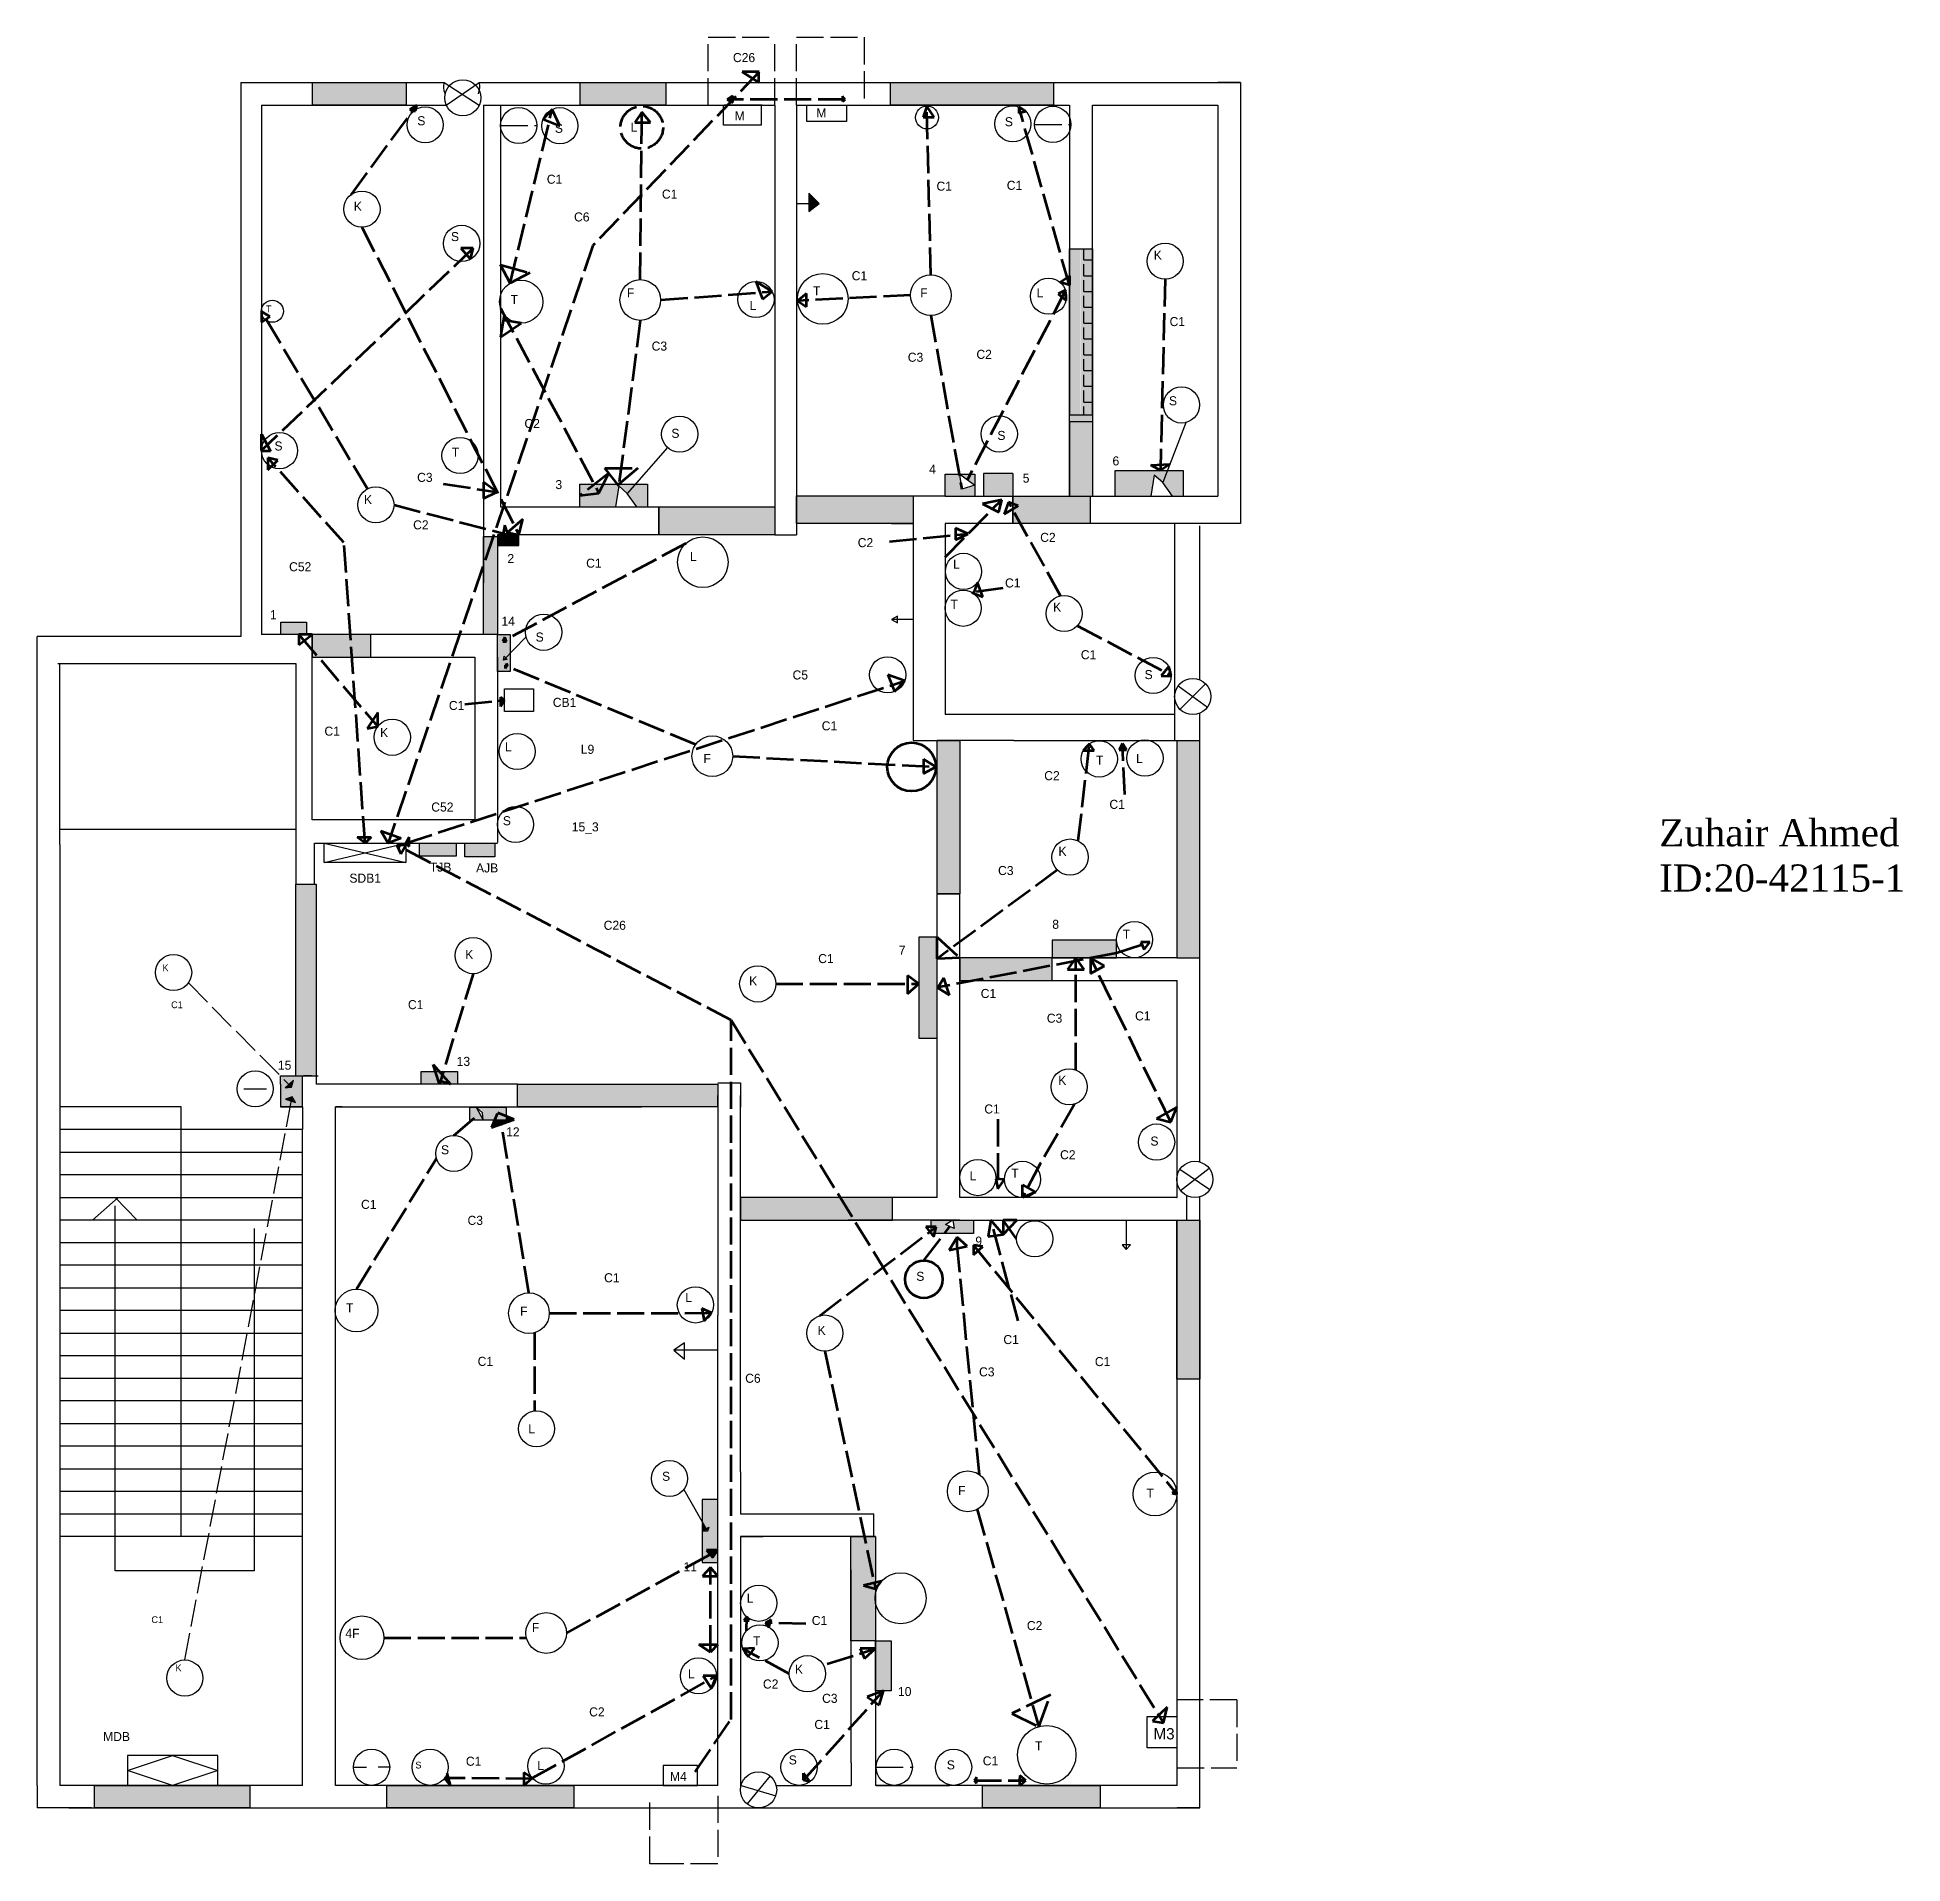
# Model space of a CAD drawing. Header units: inches. Extents: x 774 to 1598, y 3 to 811.
import ezdxf

# ---------------------------------------------------------------- set-up
doc = ezdxf.new("R2010")
doc.units = ezdxf.units.IN
doc.linetypes.add('ACAD_ISO02W100', pattern=[15, 12, -3])

msp = doc.modelspace()

# ---------------------------------------------------------------- texts
at = {"linetype": 'ACAD_ISO02W100', "lineweight": 100, "attachment_point": 1}
for s, insert, char_height, width in [(' {\\C3; C26}', (1078.26, 803.95), 4, 19.0886), (' S', (940.18, 776.02), 4, 11.3106), ('{\\C3; M}', (1080.52, 778.18), 4, 10.4309), ('{\\C3; M}', (1116.62, 779.49), 4, 12.5371), (' S', (1199.97, 775.58), 4, 9.2571), ('S', (1002.49, 772.69), 4, 6.5396), ('L', (1036.03, 773.24), 4, 10.9514), ('C1', (998.93, 750.16), 4, 12.6723), ('C1', (1049.84, 743.57), 4, 16.0409), ('C1', (1171.24, 747.09), 4, 14.9335), ('  C1', (1199.34, 747.47), 4, 15.0612), (' K', (912.1, 738.19), 4, 11.0137), ('{\\C3;    C6}', (1005.03, 733.48), 4, 13.6347), (' S', (955.05, 724.81), 4, 13.9598), (' K', (1265.83, 716.6), 4, 12.9862), (' C1', (1132.27, 707.48), 4, 16.7205), (' T', (981.45, 697.01), 4, 12.7494), (' F', (1032.87, 699.9), 4, 14.772), (' L', (1087.16, 694.33), 4, 8.6397), (' T', (1115.16, 700.87), 4, 12.1929), (' F', (1162.56, 699.97), 4, 13.2231), ('   {\\H2.381x;L}', (1213.59, 699.9), 1.6798, 11.1062), ('C1', (1274.31, 687.21), 4, 14.6866), (' C3', (1043.8, 676.37), 4, 21.0369), (' C3', (1157.06, 671.44), 4, 12.3808), ('  C2', (1185.93, 672.73), 4, 21.1878), (' S', (1272.56, 652.19), 4, 14.0271), (' C2', (987.55, 642.14), 4, 16.3617), (' S', (1052.55, 637.81), 4, 11.8457), ('S', (1198.17, 636.86), 4, 7.2023), (' T', (955.4, 629.47), 4, 10.9828), ('C3', (941.58, 618.31), 4, 9.8611), (' K', (916.61, 608.48), 4, 13.4897), (' C2', (938.33, 597.32), 4, 16.5899), ('  C2', (1133.44, 589.46), 4, 15.2378), ('C2', (1217.1, 591.78), 4, 17.8543), ('{\\C3; C52}', (883.49, 578.8), 4, 23.4159), (' C1', (1014.85, 580.38), 4, 11.5716), (' L', (1060.71, 583.37), 4, 14.5116), (' L', (1177.08, 579.92), 4, 12.2089), ('C1', (1201.55, 571.63), 4, 13.2467), (' T', (1175.93, 562.17), 4, 13.1107), (' K', (1221.33, 560.97), 4, 12.2671), ('14', (978.86, 554.7), 4, 5.6139), (' S', (992.5, 547.71), 4, 10.6997), ('  C1', (1232.09, 539.9), 4, 16.2705), ('{\\C3; C5}', (1106.12, 530.95), 4, 20.9078), (' S', (1261.76, 531.12), 4, 9.3449), ('C1', (955.63, 517.45), 4, 6.0421), (' C1', (899.12, 506.1), 4, 13.7052), (' K', (923.72, 505.45), 4, 13.7665), ('C1', (1120.5, 508.45), 4, 23.0857), (' L', (978.9, 499.15), 4, 13.8388), (' F', (1066.72, 494.05), 4, 12.0004), (' T', (1240.3, 493.31), 4, 9.3535), (' L', (1258.03, 494.04), 4, 11.5948), (' C2', (1217.4, 486.42), 4, 16.1265), ('{\\C3;C52}', (947.85, 472.55), 4, 14.8717), (' C1', (1246.22, 473.74), 4, 16.7024), ('{\\C3; S}', (978.01, 466.49), 4, 14.2112), (' K', (1223.7, 452.96), 4, 13.1667), ('  C3', (1195.5, 444.46), 4, 16.2705), ('{\\C3;C26}', (1024.08, 420.25), 4, 32.4125), (' T', (1252.1, 416.31), 4, 13.4666), (' C1', (1117.44, 405.53), 4, 22.3195), (' K', (1086.92, 395.64), 4, 11.0003), (' C1', (1189.31, 390.1), 4, 14.9746), (' C1', (936.04, 385.16), 4, 17.0311), ('C1', (1259.04, 380.16), 4, 11.2309), (' C3', (1218.54, 379.16), 4, 12.6708), (' K', (1223.58, 351.69), 4, 12.7306), (' \\P C1', (1190.9, 345.69), 4, 16.8464), (' S', (1264.36, 324.83), 4, 11.1273), (' S', (950.67, 320.97), 4, 14.2443), ('C2', (1225.89, 318.77), 4, 13.3907), (' L', (1184.42, 309.42), 4, 10.8827), (' T', (1202.84, 310.65), 4, 10.2945), (' C1', (915.3, 296.83), 4, 14.0153), ('  C3', (960.91, 289.77), 4, 19.4463), (' C1', (1022.78, 264.39), 4, 21.5486), (' S', (1160.81, 265.03), 4, 10.1787), (' T', (908.65, 251.11), 4, 13.4906), (' F', (985.63, 249.66), 4, 11.8524), (' L', (1058.64, 255.67), 4, 11.2365), (' K', (1117.17, 241.11), 4, 10.1225), (' C1', (1199.32, 237.05), 4, 28.1406), (' C1', (966.86, 227.42), 4, 19.2711), ('C3', (1190.07, 222.77), 4, 18.517), ('C1', (1241.28, 227.32), 4, 22.0904), (' {\\H2.381x; \\C3;C6}', (1084.51, 219.94), 1.6798, 28.9418), (' L', (989.29, 197.6), 4, 11.2519), (' S', (1048.41, 176.6), 4, 10.8117), (' F', (1179.34, 170.26), 4, 12.402), (' T', (1262.58, 169.11), 4, 11.5384), (' L', (1085.87, 122.69), 4, 13.5722), (' C1', (822.98, 112.69), 3, 15.9115), (' F', (990.85, 109.73), 4, 15.661), ('C1', (1116.09, 112.83), 4, 11.3701), ('C2', (1211.22, 110.58), 4, 19.9789), (' 4F', (908.38, 107.14), 4, 17.6254), (' T', (1088.64, 103.77), 4, 11.3321), (' K', (833.61, 91.4), 3, 10.5599), (' K', (1107.18, 91.26), 4, 13.9079), ('L', (1061.34, 89.3), 4, 6.1604), (' C2', (1093.02, 84.74), 4, 12.6695), ('C3', (1120.64, 78.4), 4, 9.5834), (' C2', (1016.17, 72.41), 4, 18.9929), (' C1', (1115.76, 66.85), 4, 11.3911), (' C1', (961.66, 50.58), 4, 24.1501), (' S', (1104.43, 51.18), 4, 9.9165), (' C1', (1190.22, 50.77), 4, 14.6187), (' T', (1213.29, 57.43), 4, 15.5282), (' S', (939.71, 48.39), 3, 15.2191), (' L', (993.26, 48.73), 4, 11.4611), (' S', (1174.31, 48.98), 4, 10.1716)]:
    msp.add_mtext(s, dxfattribs=dict(at, insert=insert, char_height=char_height, width=width))
at = {"attachment_point": 1}
for s, insert, char_height, width in [('  {\\H1.786x;T}', (873.46, 692.35), 1.6798, 8.2829), ('4', (1168.01, 621.98), 4, 1.2712), ('6', (1249.06, 625.61), 4, 1.2712), ('3', (1002.74, 615.14), 4, 1.2712), ('5', (1209.37, 618.02), 4, 1.2712), ('2', (981.5, 582.44), 4, 5.114), ('  {\\H2.381x;1}', (875.23, 557.61), 1.6798, 11.737), ('CB1', (1001.58, 518.82), 4, 5.4121), ('L9', (1013.96, 498.07), 4, 5.4121), ('15_3', (1009.97, 463.77), 4, 5.4121), ('{\\fTimes New Roman|b0|i0|c0|p18;     Zuhair Ahmed\\P     ID:20-42115-1}', (1468.18, 465.17), 12, 316.4769), ('TJB', (947.23, 445.96), 4, 5.6697), ('AJB', (967.64, 445.61), 4, 5.6697), ('SDB1 ', (911.63, 441.08), 4, 5.6697), ('8', (1222.44, 420.69), 4, 5.114), ('7', (1154.56, 409.2), 4, 5.114), ('  K', (826.74, 400.94), 3, 14.3262), (' C1', (831.69, 384.59), 3, 11.8055), ('15', (880.02, 358.39), 4, 1.2712), ('13', (959.06, 360.07), 4, 5.6697), ('12', (980.95, 328.9), 4, 5.6697), ('9', (1188.42, 280.59), 4, 5.6697), ('11', (1059.38, 136.57), 4, 5.114), ('10', (1154.22, 81.43), 4, 5.114), ('MDB', (802.73, 61.5), 4, 1.2712), ('M4', (1053.4, 43.85), 4, 11.114)]:
    msp.add_mtext(s, dxfattribs=dict(at, insert=insert, char_height=char_height, width=width))
at = {"color": 3, "linetype": 'ACAD_ISO02W100', "lineweight": 100, "char_height": 4, "attachment_point": 1}
for s, insert, width in [(' {\\C256;S}', (877.02, 632.21), 9.9891), ('{\\C256;K}', (962.87, 407.32), 9.983)]:
    msp.add_mtext(s, dxfattribs=dict(at, insert=insert, width=width))
at = {"insert": (1267.23, 63.23), "char_height": 5, "attachment_point": 1}
msp.add_mtext('M3', dxfattribs=at)

# ---------------------------------------------------------------- hatches: boundary and pattern name
h = msp.add_hatch(color=256)
h.set_gradient(color1=(143, 241, 14), one_color=1, tint=1)
h.paths.add_polyline_path([(936.75, 790.92), (895.31, 790.92), (895.31, 780.92), (936.75, 780.92)])
h = msp.add_hatch(color=256)
h.set_gradient(color1=(143, 241, 14), one_color=1, tint=1)
h.paths.add_polyline_path([(1051.51, 790.92), (1013.63, 790.92), (1013.63, 780.92), (1051.51, 780.92)])
h = msp.add_hatch(color=256)
h.set_gradient(color1=(142, 233, 22), one_color=1, tint=1)
h.paths.add_polyline_path([(1223, 790.92), (1150.93, 790.92), (1150.93, 780.92), (1223, 780.92)])
h = msp.add_hatch(color=256)
h.set_gradient(color1=(248, 253, 247), color2=(55, 147, 37), one_color=1, tint=0.36)
h.paths.add_polyline_path([(1114.83, 741.98), (1114.83, 733.92), (1119.32, 737.48)])
h = msp.add_hatch(color=256)
h.set_gradient(color1=(142, 233, 22), one_color=1, tint=1)
h.paths.add_polyline_path([(1235.01, 717.42), (1230.01, 717.42), (1230.01, 643.92), (1235.01, 643.92)])
h.paths.add_polyline_path([(1240.27, 717.42), (1235.14, 717.42), (1235.14, 643.92), (1240.27, 643.92)])
h.paths.add_polyline_path([(1240.27, 643.92), (1230.01, 643.92), (1230.01, 640.92), (1240.27, 640.92)])
h = msp.add_hatch()
h.set_pattern_fill('ANGLE', color=256, style=0)
h.set_pattern_definition([(0, (0, 0), (0, 6.985), [5.08, -1.905]), (90, (0, 0), (-6.985, 4e-16), [5.08, -1.905])])
h.paths.add_polyline_path([(1240.27, 717.42), (1235.14, 717.42), (1235.14, 643.92), (1240.27, 643.92)])
h = msp.add_hatch(color=256)
h.set_gradient(color1=(142, 233, 22), one_color=1, tint=1)
h.paths.add_polyline_path([(1240.27, 640.92), (1230.01, 640.92), (1230.01, 608.06), (1239.19, 608.06), (1240.27, 608.06)])
h = msp.add_hatch(color=256)
h.set_gradient(color1=(204, 204, 0), one_color=1, tint=1)
h.paths.add_polyline_path([(1267.56, 617.34), (1271.32, 614.04), (1273.33, 619.3), (1250.32, 619.3), (1250.32, 608.06), (1266.07, 608.06)])
h.paths.add_polyline_path([(1280.32, 619.3), (1273.33, 619.3), (1271.32, 614.04), (1275.58, 608.06), (1280.32, 608.06)])
h = msp.add_hatch(color=256)
h.set_gradient(color1=(204, 204, 0), one_color=1, tint=1)
h.paths.add_polyline_path([(1030.72, 612.54), (1034.48, 609.24), (1038.01, 613.27), (1013.49, 613.27), (1013.49, 603.27), (1029.24, 603.27)])
h.paths.add_polyline_path([(1043.49, 613.27), (1038.01, 613.27), (1034.48, 609.24), (1038.74, 603.27), (1043.49, 603.27)])
h = msp.add_hatch(color=256)
h.set_gradient(color1=(204, 204, 0), one_color=1, tint=1)
h.paths.add_polyline_path([(1181.59, 617.72), (1175.01, 617.72), (1175.01, 608.06), (1188.17, 608.06), (1188.17, 612.89), (1182.4, 611.09)])
h.paths.add_polyline_path([(1188.17, 617.72), (1187.43, 617.72), (1185.34, 614.97), (1188.17, 612.89)], flags=17)
h.paths.add_polyline_path([(1187.43, 617.72), (1181.59, 617.72), (1185.34, 614.97)], flags=17)
h.paths.add_polyline_path([(1205.01, 618.06), (1192.02, 618.06), (1192.02, 608.06), (1205.01, 608.06)])
h = msp.add_hatch(color=256)
h.set_gradient(color1=(142, 233, 22), one_color=1, tint=1)
h.paths.add_polyline_path([(1099.72, 603.27), (1048.49, 603.27), (1048.49, 590.92), (1099.72, 590.92)])
h = msp.add_hatch(color=256)
h.set_gradient(color1=(105, 219, 6), one_color=1, tint=1)
h.paths.add_polyline_path([(1161, 608.1), (1109.32, 608.1), (1109.32, 595.92), (1161, 595.92)])
h = msp.add_hatch(color=256)
h.set_gradient(color1=(142, 233, 22), one_color=1, tint=1)
h.paths.add_polyline_path([(1239.19, 608.06), (1205.01, 608.06), (1205.01, 595.92), (1239.19, 595.92)])
h = msp.add_hatch(color=256)
h.set_gradient(color1=(25, 233, 22), one_color=1, tint=1)
h.paths.add_polyline_path([(977.11, 590.14), (970.95, 590.14), (970.95, 546.82), (977.11, 546.82)])
h = msp.add_hatch(color=256)
h.set_gradient(color1=(25, 233, 22), one_color=1, tint=1)
h.paths.add_polyline_path([(986.63, 590.92), (977.11, 590.92), (977.11, 586.16), (986.63, 586.16)])
h = msp.add_hatch(color=256)
h.set_gradient(color1=(204, 204, 0), one_color=1, tint=1)
h.paths.add_polyline_path([(892.69, 552.33), (881.25, 552.33), (881.25, 546.82), (892.69, 546.82)])
h = msp.add_hatch(color=256)
h.set_gradient(color1=(142, 233, 22), one_color=1, tint=1)
h.paths.add_polyline_path([(921.15, 546.82), (895.11, 546.82), (895.11, 536.82), (921.15, 536.82)])
h = msp.add_hatch(color=256)
h.set_gradient(color1=(204, 204, 0), one_color=1, tint=1)
h.paths.add_polyline_path([(982.74, 546.82), (977.11, 546.82), (977.11, 530.51), (982.74, 530.51), (982.74, 538.46), (980.8, 536.44), (981.41, 535.83), (979.85, 535.46), (980.03, 537.21), (980.8, 536.44), (982.74, 538.46)])
at = {"linetype": 'ACAD_ISO02W100', "lineweight": 100}
h = msp.add_hatch(color=256, dxfattribs=at)
h.set_gradient(color1=(0, 0, 255), one_color=1, tint=1)
h.paths.add_polyline_path([(980.42, 545.62), (979.45, 543.73), (980.81, 544.46)])
h.paths.add_polyline_path([(980.81, 544.46), (979.45, 543.73), (981.05, 543.73)])
h = msp.add_hatch(color=256)
h.set_gradient(color1=(105, 219, 6), one_color=1, tint=1)
h.paths.add_polyline_path([(1181.5, 499.9), (1171.5, 499.9), (1171.5, 432.22), (1181.5, 432.22)])
h = msp.add_hatch(color=256)
h.set_gradient(color1=(25, 233, 22), one_color=1, tint=1)
h.paths.add_polyline_path([(1287.64, 499.84), (1277.5, 499.84), (1277.5, 403.9), (1287.64, 403.9)])
h = msp.add_hatch(color=256)
h.set_gradient(color1=(246, 254, 248), color2=(18, 165, 55), one_color=1, tint=0.36)
h.paths.add_polyline_path([(958.78, 454.57), (942.68, 454.57), (942.68, 448.86), (958.78, 448.86)])
h = msp.add_hatch(color=256)
h.set_gradient(color1=(0, 166, 179), color2=(0, 171, 184), one_color=1, tint=0.36)
h.paths.add_polyline_path([(975.95, 454.57), (962.71, 454.57), (962.71, 448.5), (975.95, 448.5)])
h = msp.add_hatch(color=256)
h.set_gradient(color1=(25, 233, 22), one_color=1, tint=1)
h.paths.add_polyline_path([(896.97, 436.49), (887.9, 436.49), (887.9, 351.65), (894.93, 351.65), (896.97, 351.65)])
h = msp.add_hatch(color=256)
h.set_gradient(color1=(204, 204, 0), one_color=1, tint=1)
h.paths.add_polyline_path([(1171.5, 413.06), (1163.45, 413.06), (1163.45, 368.36), (1171.5, 368.36)])
h = msp.add_hatch(color=256)
h.set_gradient(color1=(204, 204, 0), one_color=1, tint=1)
h.paths.add_polyline_path([(1250.77, 411.7), (1222.44, 411.7), (1222.44, 403.9), (1250.77, 403.9)])
h = msp.add_hatch(color=256)
h.set_gradient(color1=(25, 233, 22), one_color=1, tint=1)
h.paths.add_polyline_path([(1222.44, 403.9), (1181.5, 403.9), (1181.5, 393.9), (1222.44, 393.9)])
h = msp.add_hatch(color=256)
h.set_gradient(color1=(204, 204, 0), one_color=1, tint=1)
h.paths.add_polyline_path([(890.85, 347.92), (890.85, 351.65), (887.9, 351.65), (881.18, 351.65), (881.18, 347.92), (881.18, 337.92), (890.85, 337.92)])
h = msp.add_hatch(color=256)
h.set_gradient(color1=(0, 0, 255), one_color=1, tint=1)
h.paths.add_polyline_path([(886.96, 349.78), (884.88, 347.85), (886.09, 346.63)])
h.paths.add_polyline_path([(884.88, 347.85), (883.2, 346.3), (886.09, 346.63)])
h = msp.add_hatch(color=256)
h.set_gradient(color1=(204, 204, 0), one_color=1, tint=1)
h.paths.add_polyline_path([(959.46, 353.64), (943.36, 353.64), (943.36, 347.92), (959.46, 347.92)])
h = msp.add_hatch(color=256)
h.set_gradient(color1=(25, 233, 22), one_color=1, tint=1)
h.paths.add_polyline_path([(1074.51, 347.92), (985.92, 347.92), (985.92, 337.92), (1074.51, 337.92)])
h = msp.add_hatch(color=256)
h.set_gradient(color1=(0, 0, 255), one_color=1, tint=1)
h.paths.add_polyline_path([(883.33, 341.36), (885.98, 340.53), (886.33, 342.38)])
h.paths.add_polyline_path([(886.33, 342.38), (885.98, 340.53), (887.8, 339.95)])
h = msp.add_hatch(color=256)
h.set_gradient(color1=(25, 233, 22), one_color=1, tint=1)
h.paths.add_polyline_path([(980.95, 337.84), (967.66, 337.84), (970.54, 335.36), (970.73, 332.12), (980.95, 332.12)])
h.paths.add_polyline_path([(967.66, 337.84), (964.86, 337.84), (964.86, 332.12), (966.42, 332.12), (969.45, 334.51)])
h.paths.add_polyline_path([(969.45, 334.51), (966.42, 332.12), (970.73, 332.12)])
h = msp.add_hatch(color=256, dxfattribs=at)
h.set_gradient(color1=(0, 0, 255), one_color=1, tint=1)
h.paths.add_polyline_path([(978.61, 332.12), (975.85, 332.12), (974.52, 328.88), (978.89, 330.41)])
h.paths.add_polyline_path([(984.5, 332.38), (980.95, 333.85), (980.95, 332.12), (978.61, 332.12), (978.89, 330.41)])
h = msp.add_hatch(color=256)
h.set_gradient(color1=(25, 233, 22), one_color=1, tint=1)
h.paths.add_polyline_path([(1151.82, 297.9), (1084.51, 297.9), (1084.51, 287.83), (1151.82, 287.83)])
h = msp.add_hatch(color=256)
h.set_gradient(color1=(204, 204, 0), one_color=1, tint=1)
h.paths.add_polyline_path([(1187.56, 287.9), (1178.42, 287.9), (1179.07, 284.12), (1177, 285.12), (1175.38, 281.95), (1187.56, 281.95)])
h.paths.add_polyline_path([(1177, 285.12), (1175.23, 285.97), (1178.24, 287.9), (1168.91, 287.9), (1168.91, 281.95), (1175.38, 281.95)])
h = msp.add_hatch(color=256)
h.set_gradient(color1=(25, 233, 22), one_color=1, tint=1)
h.paths.add_polyline_path([(1287.64, 287.9), (1277.64, 287.9), (1277.64, 217.51), (1287.64, 217.51)])
h = msp.add_hatch(color=256)
h.set_gradient(color1=(204, 204, 0), one_color=1, tint=1)
h.paths.add_polyline_path([(1074.51, 164.28), (1067.67, 164.28), (1067.67, 154.52), (1069.44, 151.4), (1070.59, 152.05), (1070.01, 150.39), (1067.67, 150.39), (1067.67, 148.99), (1067.67, 136.5), (1074.51, 136.5)])
h = msp.add_hatch(color=256)
h.set_gradient(color1=(204, 204, 0), one_color=1, tint=1)
h.paths.add_polyline_path([(1067.67, 154.52), (1067.67, 150.39), (1069.44, 151.4)])
h = msp.add_hatch(color=256, dxfattribs=at)
h.set_gradient(color1=(0, 0, 255), one_color=1, tint=1)
h.paths.add_polyline_path([(1074.51, 141.88), (1069.58, 141.88), (1071.18, 140.05)])
h.paths.add_polyline_path([(1074.51, 141.88), (1071.18, 140.05), (1072.36, 138.7)])
h = msp.add_hatch(color=256)
h.set_gradient(color1=(25, 233, 22), one_color=1, tint=1)
h.paths.add_polyline_path([(1144.29, 147.92), (1133.41, 147.92), (1133.41, 101.78), (1144.29, 101.78)])
h = msp.add_hatch(color=256)
h.set_gradient(color1=(204, 204, 0), one_color=1, tint=1)
h.paths.add_polyline_path([(1151.19, 101.78), (1144.29, 101.78), (1144.29, 79.75), (1151.19, 79.75)])
h = msp.add_hatch(color=256)
h.set_gradient(color1=(25, 233, 22), one_color=1, tint=1)
h.paths.add_polyline_path([(867.61, 37.92), (798.99, 37.92), (798.99, 27.92), (867.61, 27.92)])
h = msp.add_hatch(color=256)
h.set_gradient(color1=(25, 233, 22), one_color=1, tint=1)
h.paths.add_polyline_path([(1010.88, 37.92), (928.12, 37.92), (928.12, 27.92), (1010.88, 27.92)])
h = msp.add_hatch(color=256)
h.set_gradient(color1=(25, 233, 22), one_color=1, tint=1)
h.paths.add_polyline_path([(1243.56, 37.92), (1191.57, 37.92), (1191.57, 27.92), (1243.56, 27.92)])

# ---------------------------------------------------------------- linework, layer by layer
at = {"linetype": 'ACAD_ISO02W100'}
for p, q in [((1070.3, 780.92), (1070.3, 810.92)), ((1070.3, 810.92), (1099.72, 810.92)), ((1099.72, 780.92), (1099.72, 810.92)), ((1109.32, 780.92), (1109.32, 810.92)), ((1109.32, 810.92), (1139.32, 810.92)), ((1139.32, 810.92), (1139.32, 780.92)), ((978.49, 771.92), (994.49, 771.92)), ((1214.63, 772.42), (1230.63, 772.42)), ((840.42, 392.74), (886.09, 346.63)), ((838.89, 93.39), (886.33, 342.38)), ((1282.01, 287.9), (1282.01, 298.69)), ((1067.67, 151.99), (1067.67, 148.99)), ((1067.67, 150.39), (1069.44, 151.4)), ((1070.01, 150.39), (1067.67, 150.39)), ((1069.44, 151.4), (1070.59, 152.05)), ((1069.44, 151.4), (1070.01, 150.39)), ((1070.59, 152.05), (1070.01, 150.39)), ((1304.11, 75.73), (1277.64, 75.72)), ((1304.11, 75.73), (1304.11, 45.72)), ((1144.57, 45.92), (1160.57, 45.92)), ((1277.64, 45.72), (1304.11, 45.72)), ((1044.51, 3.28), (1044.51, 33.28)), ((1074.51, 33.28), (1074.51, 3.28)), ((1074.51, 3.28), (1054.51, 3.28))]:
    msp.add_line(p, q, dxfattribs=at)
at = {"color": 3, "linetype": 'ACAD_ISO02W100', "lineweight": 100}
for p, q in [((1092.87, 795.61), (1019.27, 718.83)), ((1092.87, 795.61), (1085.3, 795.61)), ((1085.3, 795.61), (1092.64, 790.92)), ((1092.64, 790.92), (1092.64, 795.37)), ((1081.23, 785.1), (1078.62, 783.42)), ((1081.23, 782.1), (1081.23, 785.1)), ((1130.87, 783.42), (1129.69, 784.85)), ((1129.69, 784.85), (1129.69, 782.5)), ((1130.87, 783.42), (1078.62, 783.42)), ((1078.62, 783.42), (1081.23, 782.1)), ((1129.69, 782.5), (1130.87, 783.42)), ((966.43, 717.73), (872.75, 628.13)), ((1019.27, 718.83), (928.74, 454.57)), ((966.43, 717.73), (960.84, 717.73)), ((960.84, 717.73), (965.2, 712.82)), ((965.2, 712.82), (966.43, 717.73)), ((872.75, 628.13), (872.75, 635.46)), ((872.75, 635.46), (876.8, 627.95)), ((876.8, 627.95), (872.75, 627.95)), ((909.25, 587.49), (875.57, 624.89)), ((875.57, 624.89), (875.57, 619.59)), ((880.02, 623.93), (875.57, 624.89)), ((875.57, 619.59), (880.02, 623.93)), ((918.54, 454.57), (909.25, 587.49)), ((1157.21, 526.35), (1149.66, 529.02)), ((1149.66, 529.02), (1152.62, 521.59)), ((936.65, 454.57), (1157.21, 526.35)), ((1152.62, 521.59), (1157.21, 526.35)), ((918.54, 454.57), (915.08, 457.25)), ((915.08, 457.25), (921.33, 457.25)), ((921.33, 457.25), (918.54, 454.57)), ((928.74, 454.57), (925.54, 460.01)), ((925.54, 460.01), (934.56, 456.82)), ((934.56, 456.82), (928.74, 454.57)), ((936.6, 453.72), (932.66, 453.64)), ((934.4, 449.86), (936.6, 453.72)), ((938.02, 457.16), (936.6, 454.57)), ((936.65, 454.57), (938.02, 453.16)), ((938.02, 453.16), (938.02, 457.16)), ((1080.43, 376.27), (932.66, 453.64)), ((932.66, 453.64), (934.4, 449.86)), ((1080.43, 67.09), (1080.43, 376.27)), ((1080.43, 376.27), (1271.62, 65.53)), ((1064.51, 43.85), (1080.43, 67.09)), ((1273.31, 72.51), (1266.8, 66.25)), ((1266.8, 66.25), (1271.62, 65.53)), ((1271.62, 65.53), (1273.31, 72.51))]:
    msp.add_line(p, q, dxfattribs=at)
for p, q in [((863.64, 790.92), (953.54, 790.92)), ((863.64, 790.92), (863.64, 545.92)), ((863.64, 790.92), (873.64, 790.92)), ((863.64, 790.92), (863.64, 780.92)), ((863.64, 790.92), (863.64, 780.92)), ((953.54, 790.92), (969.08, 780.92)), ((954.46, 780.92), (969.03, 790.92)), ((969.03, 790.92), (1305.64, 790.92)), ((1305.64, 790.92), (1295.64, 790.92)), ((936.75, 780.92), (954.46, 780.92)), ((1240.27, 780.92), (1295.64, 780.92)), ((1295.64, 780.92), (1295.64, 634.91)), ((1109.32, 737.48), (1114.83, 737.48)), ((1119.32, 737.48), (1114.83, 741.98)), ((1114.83, 741.98), (1114.83, 733.92)), ((1114.83, 733.92), (1119.32, 737.48)), ((1240.27, 640.92), (1240.27, 608.06)), ((1281.6, 640.92), (1271.32, 614.04)), ((1052.28, 629.53), (1034.48, 609.24)), ((1295.64, 634.91), (1295.64, 613.96)), ((1250.32, 608.06), (1250.32, 619.3)), ((1250.32, 619.3), (1280.32, 619.3)), ((1280.32, 619.3), (1280.32, 608.06)), ((1013.49, 603.27), (1013.49, 613.27)), ((1013.49, 613.27), (1043.49, 613.27)), ((1030.72, 612.54), (1029.24, 603.27)), ((1034.48, 609.24), (1030.72, 612.54)), ((1043.49, 613.27), (1043.49, 603.27)), ((1175.01, 608.06), (1175.01, 617.72)), ((1175.01, 617.72), (1188.17, 617.72)), ((1182.4, 611.09), (1181.59, 617.72)), ((1181.59, 617.72), (1188.17, 612.89)), ((1188.17, 612.89), (1182.4, 611.09)), ((1188.17, 617.72), (1188.17, 608.06)), ((1205.01, 618.06), (1192.02, 618.06)), ((1192.02, 618.06), (1192.02, 608.06)), ((1205.01, 618.06), (1205.01, 608.06)), ((1267.56, 617.34), (1266.07, 608.06)), ((1271.32, 614.04), (1267.56, 617.34)), ((1275.58, 608.06), (1271.32, 614.04)), ((978.49, 603.27), (1048.49, 603.27)), ((1029.24, 603.27), (1038.74, 603.27)), ((1038.74, 603.27), (1034.48, 609.24)), ((1048.49, 603.27), (1048.4, 590.92)), ((1175.01, 608.06), (1205.01, 608.06)), ((1190.76, 608.06), (1200.26, 608.06)), ((1205.01, 608.06), (1205.01, 595.92)), ((1266.07, 608.06), (1275.58, 608.06)), ((1205.01, 595.92), (1175.01, 595.92)), ((1287.64, 526.78), (1287.64, 594.92)), ((1154, 554.88), (1151.35, 553.45)), ((1161, 553.45), (1151.35, 553.45)), ((1151.35, 553.45), (1154, 551.96)), ((1154, 551.96), (1154, 554.88)), ((773.64, 307.16), (773.64, 545.92)), ((787.64, 545.92), (773.64, 545.92)), ((863.64, 545.92), (787.64, 545.92)), ((863.64, 545.92), (863.64, 545.92)), ((895.11, 546.82), (872.75, 546.82)), ((977.11, 536.82), (977.11, 546.82)), ((989.54, 545.55), (979.85, 535.46)), ((921.15, 536.82), (967.11, 536.82)), ((921.15, 536.82), (931.11, 536.82)), ((967.11, 536.82), (967.11, 526.82)), ((977.11, 536.82), (977.11, 454.82)), ((979.85, 535.46), (980.03, 537.21)), ((980.03, 537.21), (981.41, 535.83)), ((981.9, 537.59), (981.3, 536.96)), ((981.41, 535.83), (979.85, 535.46)), ((1278.09, 524.11), (1291.02, 514.69)), ((1278.9, 513.74), (1290.21, 525.06)), ((1287.64, 313.6), (1287.64, 512.02)), ((1276.55, 511.4), (1276.55, 499.9)), ((1205.5, 499.9), (1171.5, 499.9)), ((1181.5, 499.9), (1171.5, 499.9)), ((1181.5, 499.9), (1181.5, 499.9)), ((967.11, 464.82), (967.11, 464.82)), ((783.64, 453.92), (783.64, 37.92)), ((900.47, 454.57), (936.6, 446)), ((900.47, 446), (936.6, 454.57)), ((1171.5, 393.9), (1171.5, 432.22)), ((1171.5, 432.22), (1181.5, 432.22)), ((1181.5, 393.9), (1181.5, 432.22)), ((1277.5, 403.9), (1277.64, 403.9)), ((1171.5, 343.07), (1171.5, 393.9)), ((1277.5, 393.9), (1277.64, 393.9)), ((881.18, 347.92), (881.18, 351.65)), ((881.18, 351.65), (887.9, 351.65)), ((881.18, 347.92), (881.18, 337.92)), ((881.18, 347.92), (881.18, 347.92)), ((886.96, 349.78), (883.2, 346.3)), ((883.2, 346.3), (886.09, 346.63)), ((886.09, 346.63), (886.96, 349.78)), ((886.09, 346.63), (886.09, 346.63)), ((887.9, 351.65), (897.9, 351.65)), ((887.9, 351.65), (894.93, 351.65)), ((890.85, 347.92), (890.85, 351.65)), ((894.93, 351.65), (891.41, 351.65)), ((1074.6, 348.57), (1084.6, 348.57)), ((1084.6, 348.57), (1084.51, 337.79)), ((864.99, 345.92), (874.99, 345.92)), ((886.33, 342.38), (883.33, 341.36)), ((883.33, 341.36), (887.8, 339.95)), ((887.8, 339.95), (886.33, 342.38)), ((1074.51, 337.92), (1074.51, 342.92)), ((1084.51, 302.51), (1084.51, 342.92)), ((1171.5, 297.9), (1171.5, 343.07)), ((783.64, 337.92), (783.64, 327.92)), ((837.24, 337.92), (783.64, 337.92)), ((837.24, 147.92), (837.24, 337.92)), ((890.85, 337.92), (881.18, 337.92)), ((881.18, 337.92), (890.85, 337.92)), ((890.85, 337.92), (890.85, 327.92)), ((908.51, 337.92), (905.45, 337.92)), ((908.51, 337.92), (905.45, 337.92)), ((970.54, 335.36), (967.66, 337.84)), ((967.66, 337.84), (970.73, 332.12)), ((970.73, 332.12), (970.54, 335.36)), ((1074.51, 337.92), (1074.51, 337.92)), ((890.85, 327.92), (783.64, 327.92)), ((783.64, 327.92), (783.64, 317.92)), ((890.85, 37.92), (890.85, 327.92)), ((783.64, 317.92), (783.64, 307.92)), ((773.64, 37.92), (773.64, 307.16)), ((890.85, 307.92), (783.64, 307.92)), ((1181.5, 297.9), (1181.5, 311.85)), ((1278.9, 310.42), (1292.09, 301.37)), ((1279.2, 300.96), (1291.79, 310.84)), ((783.64, 297.92), (890.85, 297.92)), ((809.33, 297.92), (798.04, 287.92)), ((808.1, 297.92), (817.85, 287.92)), ((1084.51, 263.33), (1084.51, 302.51)), ((1171.5, 297.9), (1132.14, 297.9)), ((1277.5, 297.9), (1277.64, 297.9)), ((1287.64, 27.92), (1287.64, 298.19)), ((808.1, 132.78), (808.1, 294.16)), ((890.85, 287.92), (783.64, 287.92)), ((869.58, 284.16), (869.58, 132.78)), ((1171.5, 287.9), (1132.14, 287.9)), ((1181.5, 287.9), (1171.5, 287.9)), ((1175.23, 285.97), (1178.24, 287.9)), ((1179.07, 284.12), (1175.23, 285.97)), ((1178.42, 287.9), (1179.07, 284.12)), ((1255.1, 287.9), (1255.1, 274.88)), ((1277.5, 287.9), (1277.64, 287.9)), ((1277.64, 149.3), (1277.64, 287.9)), ((783.64, 277.92), (890.85, 277.92)), ((1257.1, 276.99), (1253.38, 276.99)), ((1253.38, 276.99), (1255.1, 274.88)), ((1255.1, 274.88), (1257.1, 276.99)), ((890.85, 267.92), (783.64, 267.92)), ((783.64, 257.92), (890.85, 257.92)), ((1084.51, 176.54), (1084.51, 263.33)), ((890.85, 247.92), (783.64, 247.92)), ((1074.51, 37.92), (1074.51, 245.84)), ((783.64, 237.92), (890.85, 237.92)), ((1059.83, 233.57), (1055.14, 230.3)), ((1059.83, 226.43), (1059.83, 233.57)), ((890.85, 227.92), (783.64, 227.92)), ((1074.51, 230.3), (1055.14, 230.3)), ((1055.14, 230.3), (1059.83, 226.43)), ((783.64, 217.92), (890.85, 217.92)), ((890.85, 207.92), (783.64, 207.92)), ((783.64, 197.92), (890.85, 197.92)), ((1084.51, 181.47), (1084.51, 191.47)), ((890.85, 187.92), (783.64, 187.92)), ((1084.51, 176.54), (1084.51, 186.54)), ((783.64, 177.92), (890.85, 177.92)), ((890.85, 167.92), (783.64, 167.92)), ((1059.56, 168.8), (1070.01, 150.39)), ((783.64, 157.92), (890.85, 157.92)), ((1084.57, 157.92), (1143.52, 157.92)), ((1143.52, 147.92), (1143.52, 157.92)), ((1277.64, 37.92), (1277.64, 149.3)), ((890.85, 147.92), (783.64, 147.92)), ((1084.57, 147.92), (1094.57, 147.92)), ((1084.57, 147.92), (1084.57, 147.92)), ((1084.57, 147.92), (1094.57, 147.92)), ((1084.57, 147.92), (1084.57, 147.92)), ((1287.64, 27.92), (1287.64, 148.19)), ((869.58, 132.78), (808.1, 132.78)), ((1133.5, 117.04), (1133.5, 133.3)), ((1144.29, 133.3), (1144.29, 37.92)), ((1264.45, 54.49), (1264.45, 68.36)), ((1264.45, 68.36), (1277.64, 68.36)), ((1287.64, 27.92), (1287.64, 68.87)), ((813.45, 44.56), (833.43, 51.2)), ((833.43, 51.2), (853.41, 44.56)), ((1277.64, 54.49), (1264.45, 54.49)), ((833.43, 37.92), (813.45, 44.56)), ((853.41, 44.56), (833.43, 37.92)), ((913.45, 45.92), (919.23, 45.92)), ((929.45, 45.92), (924.29, 45.92)), ((1097.66, 42.09), (1087.48, 29.75)), ((1133.5, 47.9), (1133.5, 37.92)), ((1133.5, 42.91), (1133.5, 37.92)), ((773.64, 37.92), (773.64, 27.92)), ((798.99, 37.92), (783.64, 37.92)), ((890.85, 37.92), (798.99, 37.92)), ((923.12, 37.92), (918.51, 37.92)), ((933.12, 37.92), (923.12, 37.92)), ((1074.51, 37.92), (933.12, 37.92)), ((1074.51, 37.92), (1064.51, 37.92)), ((1074.51, 37.92), (1067.49, 37.92)), ((1084.57, 37.92), (1084.51, 37.92)), ((1084.57, 37.92), (1084.83, 37.92)), ((1084.83, 37.92), (1100.13, 33.28)), ((1100.32, 37.92), (1133.5, 37.92)), ((1133.5, 37.92), (1133.5, 37.92)), ((1277.64, 37.92), (1144.29, 37.92)), ((1144.57, 37.92), (1177.02, 37.92)), ((783.64, 27.92), (773.64, 27.92)), ((797.64, 27.92), (783.64, 27.92)), ((787.64, 27.92), (1287.64, 27.92)), ((787.64, 27.92), (797.64, 27.92)), ((787.64, 27.92), (797.64, 27.92)), ((1287.64, 27.92), (1277.64, 27.92)), ((1287.64, 27.92), (1287.64, 27.92)), ((1054.51, 3.28), (1044.51, 3.28))]:
    msp.add_line(p, q)
at = {"linetype": 'Continuous'}
for p, q in [((1305.64, 790.92), (1305.64, 595.92)), ((872.75, 780.92), (936.75, 780.92)), ((872.75, 780.92), (872.75, 702.1)), ((970.95, 780.92), (970.95, 700.49)), ((970.95, 780.92), (1099.72, 780.92)), ((978.49, 780.92), (978.49, 701.57)), ((1099.72, 780.92), (1099.72, 590.92)), ((1109.32, 780.92), (1109.32, 590.92)), ((1109.32, 780.92), (1230.01, 780.92)), ((1230.01, 780.92), (1230.01, 643.92)), ((1240.27, 643.92), (1240.27, 780.92)), ((1240.27, 780.92), (1276.57, 780.92)), ((872.75, 702.1), (872.75, 568.82)), ((978.49, 701.57), (978.49, 603.27)), ((970.95, 700.49), (970.95, 569.66)), ((1230.01, 643.92), (1240.27, 643.92)), ((1266.29, 612.05), (1266.29, 612.05)), ((1295.64, 613.96), (1295.64, 608.06)), ((1175.01, 608.06), (1151.33, 608.06)), ((1205.01, 608.06), (1205.01, 595.92)), ((1205.01, 608.06), (1295.64, 608.06)), ((1151.33, 595.92), (1161, 595.92)), ((1161, 595.92), (1151.33, 595.92)), ((1161, 595.92), (1161, 565.79)), ((1175.01, 595.92), (1175.01, 511.4)), ((1305.64, 595.92), (1205.01, 595.92)), ((1276.55, 595.92), (1276.55, 511.4)), ((1048.4, 590.92), (978.49, 590.92)), ((1099.72, 590.92), (1109.32, 590.92)), ((872.75, 568.82), (872.75, 546.82)), ((1161, 565.79), (1161, 499.9)), ((895.11, 536.82), (895.11, 546.04)), ((782.7, 533.94), (887.9, 533.94)), ((783.64, 453.92), (783.64, 533.94)), ((887.9, 533.94), (887.9, 504.83)), ((887.9, 504.83), (887.9, 454.57)), ((1276.55, 511.4), (1175.01, 511.4)), ((1161, 499.9), (1176.5, 499.9)), ((887.9, 460.64), (783.64, 460.64)), ((887.9, 454.57), (887.9, 436.49)), ((896.2, 454.57), (977.11, 454.57)), ((896.2, 436.49), (896.2, 454.57)), ((887.9, 436.49), (896.2, 436.49)), ((890.85, 337.92), (890.85, 347.92)), ((985.92, 347.92), (896.97, 347.92)), ((905.45, 37.92), (905.45, 337.92)), ((905.45, 337.92), (1040.82, 337.92)), ((1074.51, 337.92), (1074.51, 245.84)), ((783.64, 317.92), (890.85, 317.92)), ((1181.5, 287.9), (1277.5, 287.9)), ((1084.51, 176.54), (1084.51, 157.92)), ((920.81, 37.92), (905.45, 37.92)), ((1159.94, 37.92), (1144.57, 37.92))]:
    msp.add_line(p, q, dxfattribs=at)
at = {"linetype": 'ACAD_ISO02W100', "lineweight": 100}
for p, q in [((912.36, 741.32), (941.53, 780.92)), ((941.53, 780.92), (938.43, 778.95)), ((938.43, 778.95), (940.11, 778.43)), ((940.11, 778.43), (940.91, 778.43)), ((940.91, 778.43), (941.53, 780.92)), ((982.76, 702.23), (1001.26, 779.04)), ((1001.26, 779.04), (997.27, 774.76)), ((1004.71, 771.82), (1001.26, 779.04)), ((1040.92, 777.82), (1037.85, 773.24)), ((1040.92, 771.1), (1040.92, 777.82)), ((1044.72, 773.24), (1040.92, 777.82)), ((1166.93, 780.52), (1165.3, 775.6)), ((1165.3, 775.6), (1170.17, 775.6)), ((1168.75, 705.9), (1166.93, 780.52)), ((1170.17, 775.6), (1166.93, 780.52)), ((1230.01, 701.32), (1207.63, 780.21)), ((1207.63, 780.21), (1207.63, 777.38)), ((1210.67, 778.31), (1207.63, 780.21)), ((1207.63, 777.38), (1210.67, 778.31)), ((997.27, 774.76), (1004.71, 771.82)), ((1037.85, 773.24), (1044.72, 773.24)), ((1040.26, 703.76), (1040.92, 771.1)), ((917.2, 726.95), (986.63, 590.92)), ((982.76, 702.23), (978.49, 710.34)), ((978.49, 710.34), (991.42, 706.71)), ((991.42, 706.71), (982.76, 702.23)), ((1098.61, 698.49), (1091.42, 702.98)), ((1091.42, 702.98), (1094.34, 695.1)), ((1225.86, 702.61), (1230.01, 705.51)), ((1230.01, 701.32), (1225.86, 702.61)), ((1230.01, 705.51), (1230.01, 701.32)), ((1272.33, 703.92), (1270.28, 619.3)), ((1049.26, 694.76), (1098.61, 698.49)), ((1094.34, 695.1), (1098.61, 698.49)), ((1113.71, 697.63), (1109.81, 694.4)), ((1159.75, 696.9), (1109.81, 694.4)), ((1109.81, 694.4), (1113.71, 691.68)), ((1113.71, 691.68), (1113.71, 697.63)), ((1228.35, 699.05), (1184.88, 615.3)), ((1228.35, 699.05), (1225.01, 697.49)), ((1225.01, 697.49), (1228.55, 694.47)), ((1228.55, 694.47), (1228.35, 699.05)), ((919.59, 611.24), (872.72, 689.76)), ((872.72, 689.76), (872.75, 684.94)), ((876.51, 687.47), (872.75, 689.7)), ((872.75, 684.94), (876.51, 687.47)), ((978.49, 691.15), (1021.95, 609.32)), ((980.14, 688.04), (978.49, 678.34)), ((987.6, 684.45), (979.76, 685.79)), ((1040.26, 685.76), (1030.72, 612.54)), ((1168.75, 687.9), (1182.4, 611.09)), ((978.49, 678.34), (987.6, 684.45)), ((1030.72, 612.54), (1024.63, 620.45)), ((1024.63, 620.45), (1039.15, 620.45)), ((1039.15, 620.45), (1030.82, 613.27)), ((1266.08, 621.69), (1274.4, 622.09)), ((1270.28, 619.3), (1266.08, 621.69)), ((1274.4, 622.09), (1270.28, 619.3)), ((953.12, 613.45), (977, 609.79)), ((977, 609.79), (970.95, 614.2)), ((970.95, 614.2), (970.95, 606.91)), ((1026.4, 618.14), (1013.49, 608.27)), ((1021.95, 609.32), (1026.4, 618.14)), ((931.36, 604.18), (981.87, 590.92)), ((970.95, 606.91), (976.92, 609.95)), ((1013.49, 608.27), (1021.95, 609.32)), ((1175.01, 581), (1200.08, 606.44)), ((1200.08, 606.44), (1191.56, 604.68)), ((1191.56, 604.68), (1198.86, 600.89)), ((1198.86, 600.89), (1200.08, 606.44)), ((1203.09, 605.35), (1201.2, 600.07)), ((1201.2, 600.07), (1207.29, 603.73)), ((1226.08, 563.96), (1203.09, 605.35)), ((1207.29, 603.73), (1203.09, 605.35)), ((980.34, 595.17), (979.12, 589.17)), ((981.87, 590.92), (980.34, 595.17)), ((988.32, 597.83), (981.52, 591.89)), ((986.63, 590.92), (988.32, 597.83)), ((979.12, 589.17), (981.87, 590.92)), ((1060.44, 587.14), (979.45, 543.73)), ((981.52, 591.89), (986.63, 590.92)), ((1150.42, 587.9), (1185.18, 591.32)), ((1185.18, 591.32), (1179.65, 593.86)), ((1179.65, 593.86), (1179.65, 588.71)), ((1179.65, 588.71), (1185.18, 591.32)), ((1189.44, 569.76), (1187.63, 565.14)), ((1191.69, 563.55), (1189.44, 569.76)), ((1200.62, 567.34), (1186.89, 565.43)), ((1186.89, 565.43), (1191.69, 563.55)), ((889.34, 546.82), (924.14, 506.09)), ((889.34, 546.82), (889.34, 542.23)), ((889.34, 542.23), (895.11, 546.82)), ((895.11, 546.82), (889.34, 546.82)), ((980.42, 545.62), (979.45, 543.73)), ((981.05, 543.73), (980.42, 545.62)), ((1233.59, 550.72), (1275.06, 528.71)), ((979.45, 543.73), (981.05, 543.73)), ((980.46, 531.86), (981.69, 533.79)), ((981.69, 533.79), (980.46, 533.22)), ((1064.73, 498.15), (980.46, 533.22)), ((980.46, 533.22), (980.46, 531.86)), ((1273.99, 532.71), (1270.65, 528.6)), ((1270.65, 528.6), (1275.06, 528.46)), ((1275.06, 528.71), (1273.99, 532.71)), ((924.14, 512.38), (919.44, 505.24)), ((924.14, 506.09), (924.14, 512.38)), ((962.69, 515.99), (980.15, 517.81)), ((980.15, 517.81), (978.44, 519.1)), ((978.44, 519.1), (978.44, 515.05)), ((978.44, 515.05), (980.15, 517.81)), ((919.44, 505.24), (924.14, 506.09)), ((1233.9, 455.55), (1238.91, 498.52)), ((1238.91, 498.52), (1236.13, 495.48)), ((1236.13, 495.48), (1240.99, 495.48)), ((1240.99, 495.48), (1238.91, 498.52)), ((1253.43, 498.65), (1252.05, 495.8)), ((1252.05, 495.8), (1255.24, 495.8)), ((1254.47, 476.03), (1253.43, 498.65)), ((1255.24, 495.8), (1253.43, 498.65)), ((1081.12, 493.01), (1170.97, 488.27)), ((1170.97, 488.27), (1165.56, 491.67)), ((1165.56, 491.67), (1165.56, 485.4)), ((1165.56, 485.4), (1170.97, 488.27)), ((1224.68, 442.7), (1171.5, 403.43)), ((1171.5, 403.43), (1171.5, 413.06)), ((1171.5, 413.06), (1181.5, 403.9)), ((1250.77, 405.9), (1171.5, 390.71)), ((1250.77, 406.09), (1265.56, 410.84)), ((1265.56, 410.84), (1261.66, 410.84)), ((1261.66, 410.84), (1263.01, 407.61)), ((1263.01, 407.61), (1265.56, 410.84)), ((966.34, 396.84), (951.41, 347.92)), ((1163.45, 392.31), (1158.46, 396.03)), ((1158.46, 396.03), (1158.46, 387.89)), ((1181.5, 403.9), (1171.5, 403.43)), ((1232.91, 403.9), (1229.2, 398.74)), ((1229.2, 398.74), (1236.5, 398.74)), ((1232.91, 354.27), (1232.91, 403.9)), ((1236.5, 398.74), (1232.91, 403.9)), ((1274.8, 331.26), (1239.37, 403.9)), ((1239.37, 403.9), (1239.37, 396.95)), ((1245.6, 400.33), (1239.37, 403.9)), ((1239.37, 396.95), (1245.6, 400.33)), ((1100.2, 392.31), (1163.45, 392.31)), ((1158.46, 387.89), (1163.45, 392.31)), ((1171.5, 390.71), (1176.99, 387.39)), ((1174.49, 395.04), (1171.77, 390.54)), ((1176.99, 387.39), (1174.49, 395.04)), ((951.41, 347.92), (948.64, 356.71)), ((948.64, 356.71), (956.34, 347.92)), ((956.34, 347.92), (951.83, 349.29)), ((1232.33, 339.21), (1217.26, 313.09)), ((957.8, 325.33), (969.2, 334.98)), ((976.97, 334.84), (974.52, 328.88)), ((974.52, 328.88), (984.5, 332.38)), ((984.5, 332.38), (977.2, 335.39)), ((991.03, 255.74), (978.61, 332.12)), ((1198.39, 332.49), (1198.39, 301.69)), ((1277.5, 337.85), (1268.57, 332.86)), ((1268.57, 332.86), (1274.8, 331.26)), ((1274.8, 331.26), (1277.5, 337.85)), ((914.79, 257.37), (950.1, 315.13)), ((1201.27, 305.9), (1197.48, 306.15)), ((1197.48, 306.15), (1198.39, 301.69)), ((1198.39, 301.69), (1201.27, 305.9)), ((1217.26, 313.09), (1209.27, 297.9)), ((1209.27, 297.9), (1209.27, 303.47)), ((1209.27, 303.47), (1214.96, 300.27)), ((1214.96, 300.27), (1209.27, 297.9)), ((1119.57, 245.6), (1171.14, 284.84)), ((1165.64, 270.03), (1177.15, 285.04)), ((1171.14, 284.84), (1166.49, 284.84)), ((1166.49, 284.84), (1170, 280.43)), ((1170, 280.43), (1171.14, 284.84)), ((1195.3, 287.9), (1194.09, 280.59)), ((1194.09, 280.59), (1200.76, 281.55)), ((1207.36, 243.37), (1195.3, 287.9)), ((1200.76, 281.55), (1195.3, 287.9)), ((1206.67, 279.61), (1200.76, 287.9)), ((1200.76, 287.9), (1200.76, 281.55)), ((1200.76, 281.55), (1206.79, 287.9)), ((1206.79, 287.9), (1200.76, 287.9)), ((1180.34, 280.33), (1176.84, 274.61)), ((1176.84, 274.61), (1184.81, 276.29)), ((1180.34, 276.68), (1180.34, 280.33)), ((1184.81, 276.29), (1180.34, 280.33)), ((1190.29, 175.27), (1180.34, 276.68)), ((1187.56, 276.87), (1277.57, 166.72)), ((1187.56, 276.87), (1187.56, 272.52)), ((1191.69, 276.15), (1187.56, 276.87)), ((1187.56, 272.52), (1191.69, 276.15)), ((1071.8, 246.81), (1067.45, 248.81)), ((1067.45, 248.81), (1068.49, 243.37)), ((1000.03, 246.74), (1071.8, 246.81)), ((1068.49, 243.37), (1071.8, 246.81)), ((993.48, 238.08), (993.48, 203.53)), ((1121.86, 229.93), (1144.29, 124.85)), ((1277.35, 168.77), (1275.44, 167.15)), ((1275.44, 167.15), (1277.57, 166.72)), ((1277.57, 166.72), (1277.35, 168.77)), ((1189.21, 159.95), (1216.43, 63.85)), ((1007.68, 105.29), (1074.51, 141.88)), ((1074.51, 141.88), (1069.58, 141.88)), ((1069.58, 141.88), (1072.36, 138.7)), ((1072.36, 138.7), (1074.51, 141.88)), ((1071.35, 134.27), (1067.77, 130.5)), ((1071.35, 96.77), (1071.35, 134.27)), ((1074.51, 130.5), (1071.35, 134.27)), ((1067.77, 130.5), (1074.51, 130.5)), ((1146.92, 128.18), (1138.94, 126.27)), ((1138.94, 126.27), (1144.29, 124.85)), ((1144.29, 124.85), (1146.92, 128.18)), ((1087.39, 112.43), (1086.11, 110.77)), ((1086.11, 110.77), (1088.37, 110.77)), ((1087.17, 106.19), (1087.39, 112.43)), ((1087.39, 112.43), (1087.28, 109.31)), ((1088.37, 110.77), (1087.39, 112.43)), ((1098.07, 111.22), (1095.41, 109.86)), ((1113.51, 109.31), (1095.41, 109.86)), ((1095.41, 109.86), (1097.13, 107.88)), ((1097.13, 107.88), (1098.07, 111.22)), ((926.84, 103.2), (989.92, 103.2)), ((1071.35, 96.77), (1066.19, 100.14)), ((1066.19, 100.14), (1074.51, 100.14)), ((1074.51, 100.14), (1071.35, 96.77)), ((1090.7, 98.62), (1085.63, 98.28)), ((1106.14, 87.3), (1085.63, 98.28)), ((1085.63, 98.28), (1088, 94.83)), ((1088, 94.83), (1090.7, 98.62)), ((1122.94, 91.61), (1144.29, 98.4)), ((1144.29, 98.4), (1137.55, 98.4)), ((1137.55, 98.4), (1139.35, 94.04)), ((1139.35, 94.04), (1144.29, 98.4)), ((992.54, 41.2), (1074, 86.33)), ((1074, 86.33), (1068.13, 86.33)), ((1068.13, 86.33), (1071.77, 80.79)), ((1071.77, 80.79), (1074, 86.33)), ((1112.43, 40.18), (1147.74, 79.75)), ((1147.74, 79.75), (1140.64, 77.1)), ((1140.64, 77.1), (1145.9, 73.38)), ((1145.9, 73.38), (1147.74, 79.75)), ((1221.68, 78), (1204.55, 69.67)), ((1216.43, 63.85), (1221.68, 78)), ((1204.55, 69.67), (1216.43, 63.85)), ((956.29, 37.92), (954.89, 43.35)), ((992.84, 40.87), (988.82, 43.66)), ((988.82, 43.66), (988.82, 37.92)), ((1112.43, 40.18), (1112.43, 43.25)), ((1112.43, 43.25), (1115.21, 39.49)), ((1188.93, 41.62), (1187.94, 40.04)), ((1188.93, 38.9), (1188.93, 41.62)), ((1208.04, 42.32), (1207.94, 40.04)), ((1210.76, 40.04), (1208.04, 42.32)), ((992.84, 40.87), (953.75, 41.17)), ((953.75, 41.17), (956.29, 37.92)), ((988.82, 37.92), (992.54, 41.2)), ((1115.21, 39.49), (1112.43, 40.18)), ((1187.94, 40.04), (1210.76, 40.04)), ((1187.94, 40.04), (1188.93, 38.9)), ((1210.76, 40.04), (1207.94, 40.04)), ((1207.94, 40.04), (1207.94, 37.92)), ((1207.94, 37.92), (1210.76, 40.04))]:
    msp.add_line(p, q, dxfattribs=at)
for points in [[(895.31, 790.92), (936.75, 790.92), (936.75, 780.92), (895.31, 780.92)], [(1013.63, 790.92), (1051.51, 790.92), (1051.51, 780.92), (1013.63, 780.92)], [(1150.93, 790.92), (1223, 790.92), (1223, 780.92), (1150.93, 780.92)], [(1077.12, 780.92), (1093.78, 780.92), (1093.78, 772.01), (1077.12, 772.01)], [(1077.42, 780.92), (1094.1, 780.92), (1094.1, 780.92), (1077.42, 780.92)], [(1113.87, 780.92), (1131.39, 780.92), (1131.39, 773.62), (1113.87, 773.62)], [(1230.01, 717.42), (1240.27, 717.42), (1240.27, 640.92), (1230.01, 640.92)], [(1230.01, 640.92), (1230.01, 640.92), (1230.01, 608.06), (1230.01, 608.06)], [(1048.49, 603.27), (1099.72, 603.27), (1099.72, 590.92), (1048.49, 590.92)], [(1109.32, 608.1), (1161, 608.1), (1161, 595.92), (1109.32, 595.92)], [(1205.01, 608.06), (1239.19, 608.06), (1239.19, 595.92), (1205.01, 595.92)], [(970.95, 590.14), (977.11, 590.14), (977.11, 546.82), (970.95, 546.82)], [(986.63, 590.92), (977.11, 590.92), (977.11, 586.16), (986.63, 586.16)], [(892.69, 546.82), (881.25, 546.82), (881.25, 552.33), (892.69, 552.33)], [(921.15, 546.82), (895.11, 546.82), (895.11, 536.82), (921.15, 536.82)], [(977.11, 546.82), (982.74, 546.82), (982.74, 530.51), (977.11, 530.51)], [(980.15, 522.81), (992.99, 522.81), (992.99, 512.8), (980.15, 512.8)], [(1181.5, 432.22), (1171.5, 432.22), (1171.5, 499.9), (1181.5, 499.9)], [(1277.5, 403.9), (1287.64, 403.9), (1287.64, 499.84), (1277.5, 499.84)], [(900.47, 454.57), (936.6, 454.57), (936.6, 446), (900.47, 446)], [(942.68, 454.57), (958.78, 454.57), (958.78, 448.86), (942.68, 448.86)], [(962.71, 454.57), (975.95, 454.57), (975.95, 448.5), (962.71, 448.5)], [(1171.5, 413.06), (1163.45, 413.06), (1163.45, 368.36), (1171.5, 368.36)], [(1222.44, 403.9), (1250.77, 403.9), (1250.77, 411.7), (1222.44, 411.7)], [(1222.44, 403.9), (1181.5, 403.9), (1181.5, 393.9), (1222.44, 393.9)], [(943.36, 353.64), (959.46, 353.64), (959.46, 347.92), (943.36, 347.92)], [(985.92, 347.92), (1074.51, 347.92), (1074.51, 337.92), (985.92, 337.92)], [(964.86, 337.84), (980.95, 337.84), (980.95, 332.12), (964.86, 332.12)], [(1151.82, 297.9), (1084.51, 297.9), (1084.51, 287.83), (1151.82, 287.83)], [(1168.91, 287.9), (1187.56, 287.9), (1187.56, 281.95), (1168.91, 281.95)], [(1277.5, 287.9), (1287.64, 287.9), (1287.64, 217.51), (1277.5, 217.51)], [(1074.51, 164.28), (1067.67, 164.28), (1067.67, 136.5), (1074.51, 136.5)], [(1144.29, 101.78), (1133.41, 101.78), (1133.41, 147.92), (1144.29, 147.92)], [(1144.29, 101.78), (1151.19, 101.78), (1151.19, 79.75), (1144.29, 79.75)], [(813.45, 37.92), (853.41, 37.92), (853.41, 51.2), (813.45, 51.2)], [(1050.36, 37.92), (1065.6, 37.92), (1065.6, 46.65), (1050.36, 46.65)], [(798.99, 37.92), (867.61, 37.92), (867.61, 27.92), (798.99, 27.92)], [(928.12, 37.92), (1010.88, 37.92), (1010.88, 27.92), (928.12, 27.92)], [(1191.57, 37.92), (1243.56, 37.92), (1243.56, 27.92), (1191.57, 27.92)]]:
    msp.add_lwpolyline(points, close=True)
for points in [[(977.11, 546.82), (921.15, 546.82)], [(921.15, 536.82), (967.11, 536.82), (967.11, 464.82), (895.11, 464.82), (895.11, 536.82)], [(1205.5, 499.9), (1277.5, 499.9), (1277.5, 403.9), (1205.5, 403.9)], [(887.9, 351.65), (887.9, 436.49), (896.97, 436.49), (896.97, 347.92)], [(1205.5, 393.9), (1277.5, 393.9), (1277.5, 297.9), (1181.5, 297.9), (1181.5, 393.9)], [(985.92, 337.92), (985.92, 347.92)], [(1074.51, 347.92), (1074.51, 337.92)], [(1144.29, 147.92), (1084.57, 147.92), (1084.57, 37.92)], [(1133.5, 47.9), (1133.5, 117.04)], [(1084.57, 27.92), (1144.57, 27.92)]]:
    msp.add_lwpolyline(points)
for centre, radius in [((961.77, 784.17), 8), ((945.14, 772.21), 8), ((986.49, 771.92), 8), ((1004.71, 771.82), 8), ((1167.05, 775.47), 5.06), ((1205.02, 772.64), 8), ((1222.63, 772.42), 8), ((917.2, 734.95), 8), ((961.28, 719.79), 8), ((1272.33, 711.92), 8), ((987.6, 694), 9.55), ((1040.26, 694.76), 9), ((1091.42, 694.98), 8), ((1120.97, 695.26), 11.2), ((1168.75, 696.9), 9), ((1220.79, 696.42), 8), ((877.6, 689.76), 4.88), ((1279.57, 648.34), 8), ((1057.68, 635.42), 8), ((1199.02, 635.5), 8), ((880.75, 628.13), 8), ((960.56, 625.97), 8), ((923.36, 604.18), 8), ((1067.92, 578.81), 11.2), ((1183.19, 574.75), 8), ((1183.01, 558.44), 8), ((1227.69, 556.13), 8), ((997.54, 547.82), 8), ((1149.66, 529.02), 8), ((1267.06, 528.71), 8), ((1284.55, 519.4), 8), ((930.61, 501.38), 8), ((985.82, 495.13), 8), ((1072.12, 493.01), 9), ((1243.23, 491.79), 8), ((1263.43, 492.21), 8), ((985.11, 462.82), 8), ((1230.28, 448.41), 8), ((966.34, 404.84), 8), ((1258.77, 411.9), 8), ((833.9, 397.38), 8), ((1092.2, 392.31), 8), ((1229.94, 346.84), 8), ((869.99, 345.92), 8), ((1268.56, 322.4), 8), ((957.8, 317.33), 8), ((1189.5, 306.68), 8), ((1209.27, 305.9), 8), ((1285.5, 305.9), 8), ((1214.67, 279.61), 8), ((914.79, 247.9), 9.47), ((991.03, 246.74), 9), ((1064.64, 250.38), 8), ((1121.86, 237.93), 8), ((994.39, 195.59), 8), ((1053.17, 173.61), 8), ((1185.06, 167.94), 9), ((1267.88, 166.72), 9.68), ((1092.65, 118.45), 8), ((1155.37, 120.67), 11.3), ((917.19, 103.2), 9.65), ((998.68, 105.29), 9), ((1093.19, 100.92), 8), ((838.89, 85.39), 8), ((1066, 86.33), 8), ((1114.14, 87.3), 8), ((1219.96, 51.4), 12.94), ((921.45, 45.92), 8), ((947.32, 45.92), 8), ((998.55, 46.48), 8), ((1110.46, 45.92), 8), ((1152.57, 45.92), 8), ((1178.8, 45.92), 8), ((1092.57, 35.92), 8)]:
    msp.add_circle(centre, radius)
msp.add_circle((1040.92, 771.1), 9.41, dxfattribs=at)
at = {"lineweight": 100}
for centre, radius in [((1160.21, 488.27), 10.76), ((1165.64, 261.71), 8.32)]:
    msp.add_circle(centre, radius, dxfattribs=at)
for start, end in [(165.52249, 200.10198), (338.54676, 14.47751)]:
    msp.add_arc((961.28, 788.92), 8, start, end)

msp.set_redraw_order([(e.dxf.handle, doc.entitydb.next_handle()) for e in msp.query("TEXT MTEXT ATTDEF DIMENSION ARC_DIMENSION")])  # texts and dimensions are drawn at this point

doc.saveas('drawing.dxf')
